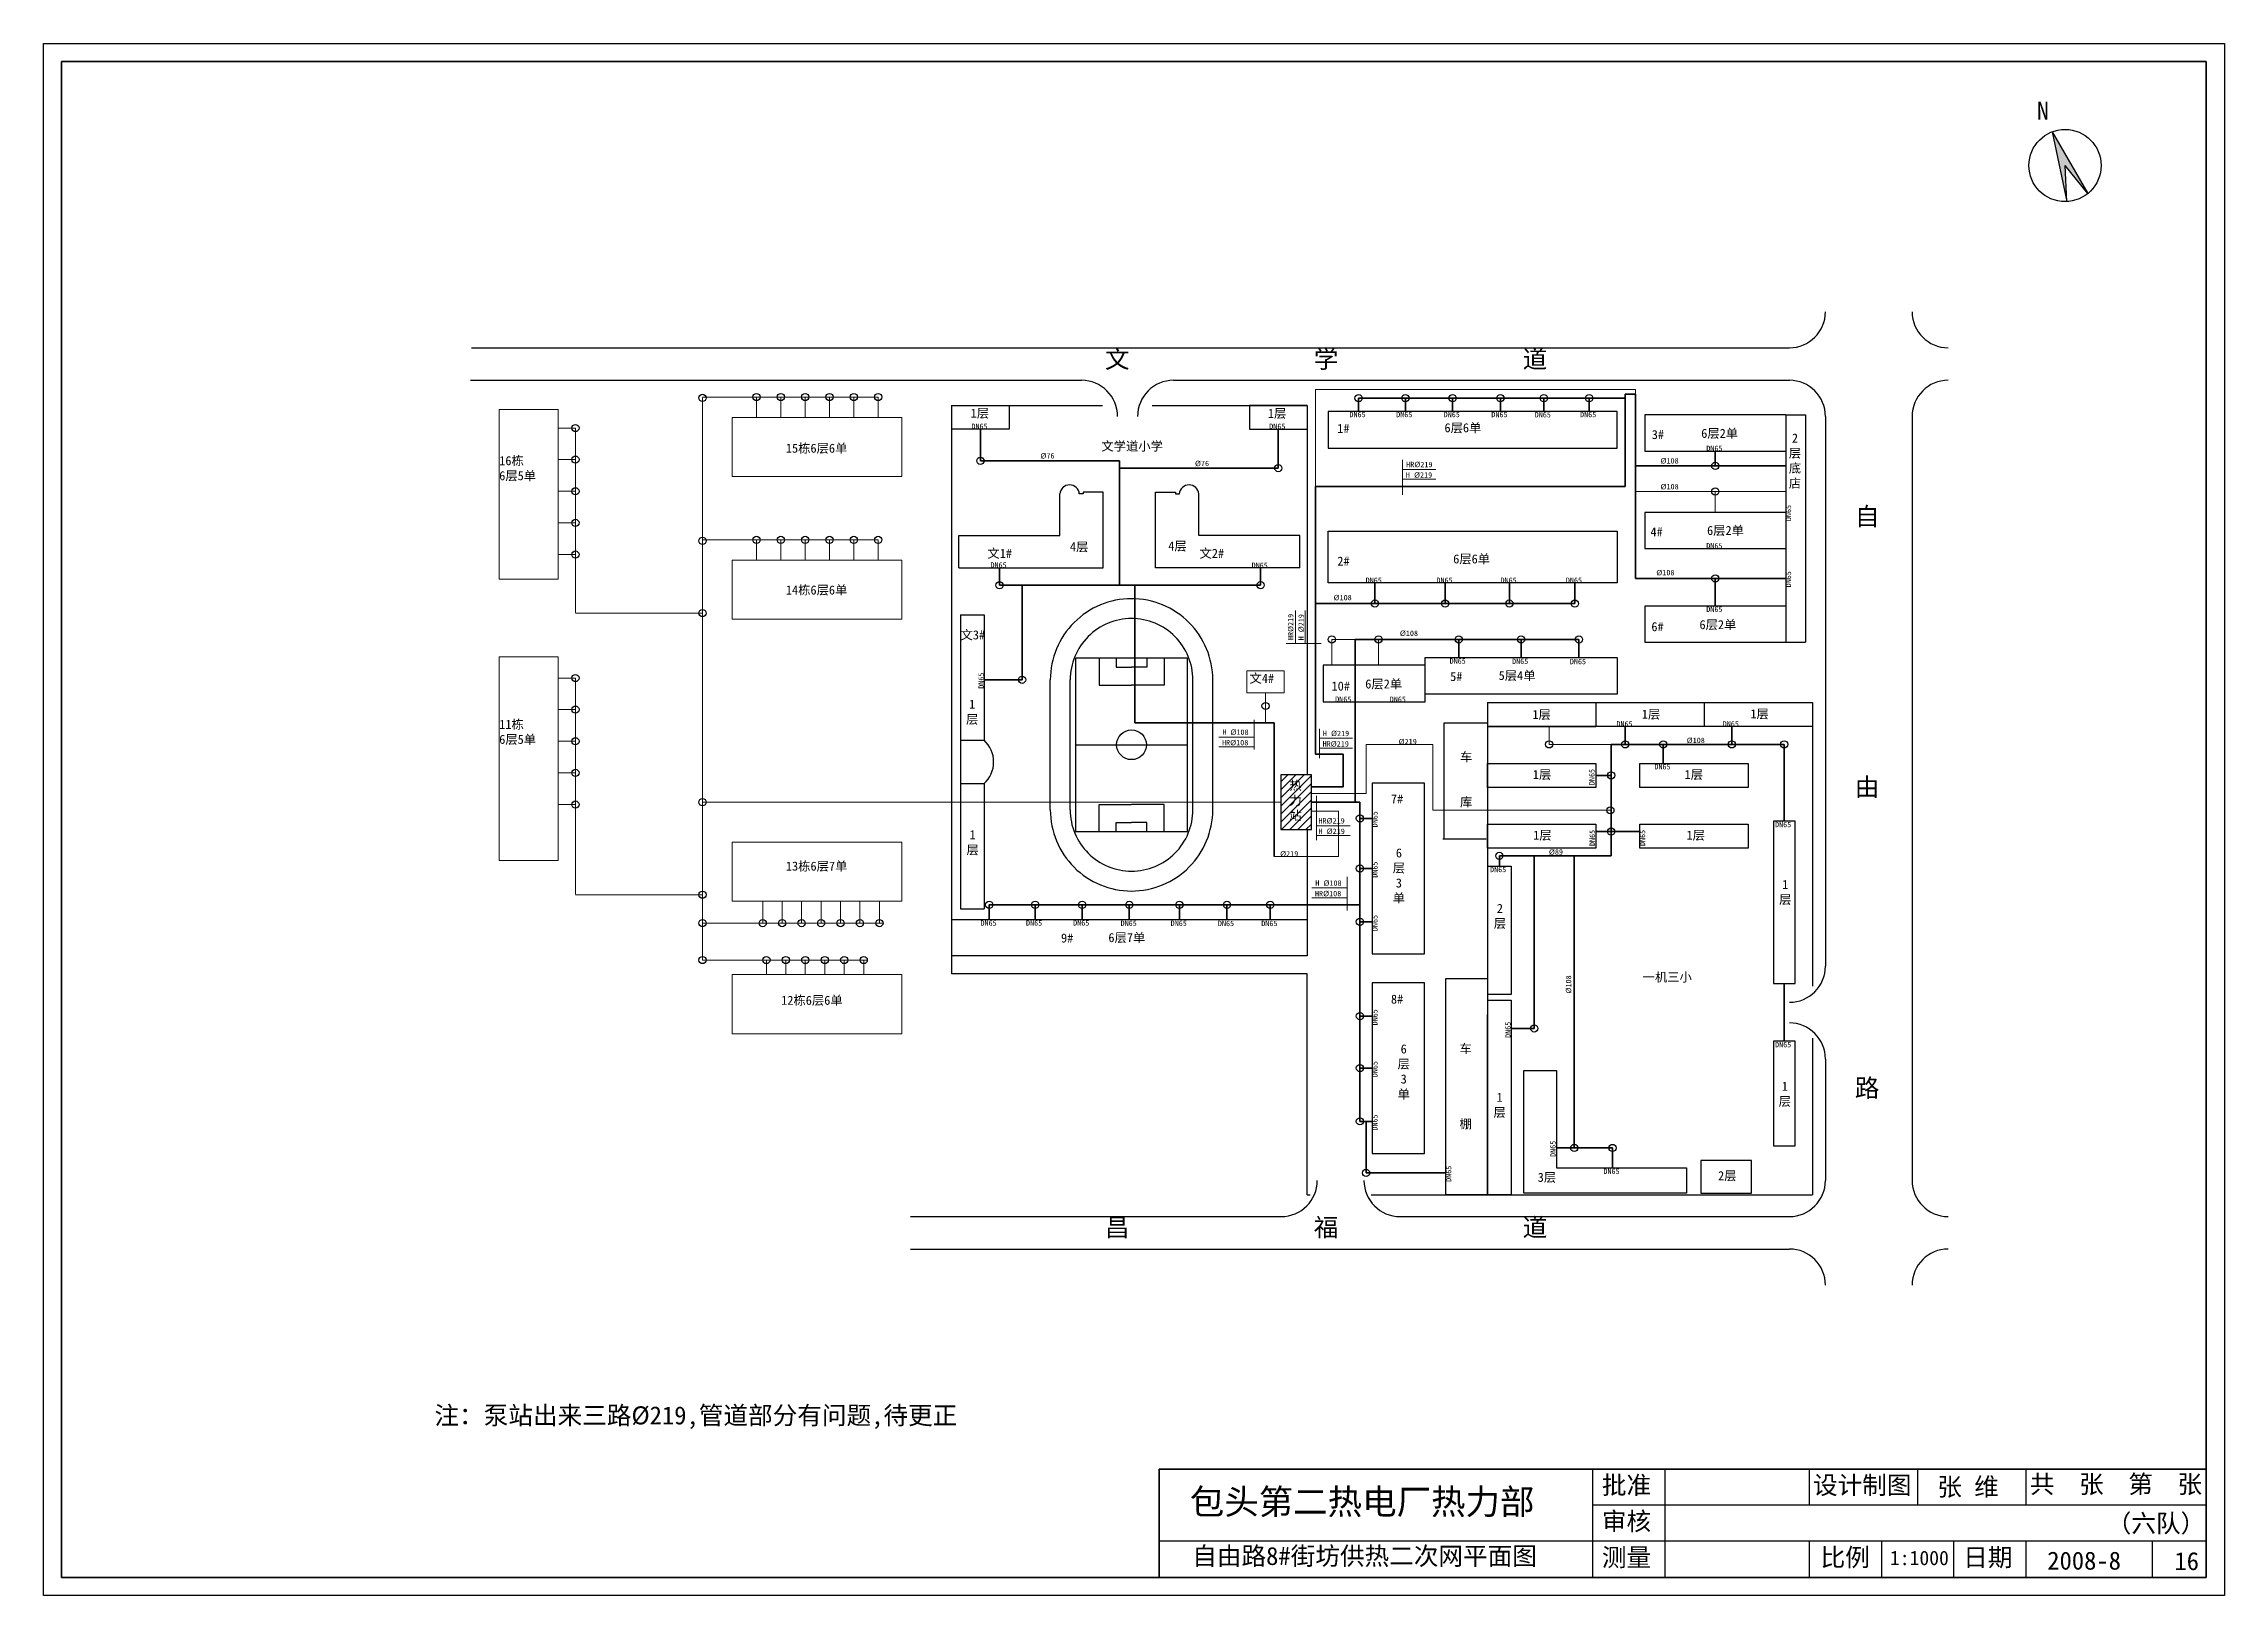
# Model space of a CAD drawing. Header units: millimetres. Extents: x 710 to 1314, y 285 to 715.
import ezdxf

# ---------------------------------------------------------------- set-up
doc = ezdxf.new("R2010")
doc.units = ezdxf.units.MM
doc.layers.add('标注', color=7, linetype='Continuous', lineweight=18)
doc.layers.add('管道', color=7, linetype='Continuous', lineweight=50)
doc.layers.add('边线', color=1, linetype='Continuous')

msp = doc.modelspace()

# ---------------------------------------------------------------- hatches: boundary and pattern name
msp.add_hatch(color=256).paths.add_polyline_path([(1266.46, 690.89), (1270.53, 671.57), (1270.05, 681.56), (1276.4, 673.83)])
at = {"layer": '标注'}
h = msp.add_hatch(dxfattribs=at)
h.set_pattern_fill('ANSI31', color=256, scale=0.5, style=0)
h.set_pattern_definition([(45, (84.0439, 0), (-1.122532, 1.122532), [])])
h.paths.add_polyline_path([(1061.34, 512.75), (1052.84, 512.75), (1052.84, 497.55), (1061.34, 497.55)])
h.paths.add_polyline_path([(1054.41, 497.97), (1059.26, 497.97), (1059.26, 511.85), (1054.41, 511.85)], flags=24)

# ---------------------------------------------------------------- linework, layer by layer
at = {"lineweight": 40}
for p, q in [((715.18, 290.35), (715.18, 710.35)), ((715.18, 710.35), (1309.18, 710.35)), ((1309.18, 710.35), (1309.18, 290.35)), ((1309.18, 320.35), (1019.18, 320.35)), ((1019.18, 320.35), (1019.18, 290.35)), ((1309.18, 290.35), (715.18, 290.35))]:
    msp.add_line(p, q, dxfattribs=at)
for p, q in [((1266.46, 690.89), (1270.53, 671.57)), ((1266.46, 690.89), (1276.4, 673.83)), ((1270.53, 671.57), (1270.05, 681.56)), ((1276.4, 673.83), (1270.05, 681.56)), ((828.69, 631.05), (1193.69, 631.05)), ((828.39, 622.05), (997.63, 622.05)), ((1023.16, 622.05), (1193.69, 622.05)), ((961.64, 615.05), (1003.43, 615.05)), ((961.64, 615.05), (977.64, 615.05)), ((961.64, 615.05), (961.64, 457.55)), ((977.64, 615.05), (977.64, 608.55)), ((1017.24, 615.05), (1060.14, 615.05)), ((1060.14, 615.05), (1044.14, 615.05)), ((1044.14, 615.05), (1044.14, 608.55)), ((1060.14, 615.05), (1060.14, 512.75)), ((1145.99, 613.4), (1065.99, 613.4)), ((1065.99, 613.4), (1065.99, 603.2)), ((1145.99, 603.2), (1145.99, 613.4)), ((1192.69, 612.45), (1153.69, 612.45)), ((1153.69, 612.45), (1153.69, 602.45)), ((1192.69, 612.45), (1192.69, 549.45)), ((1192.69, 612.45), (1198.19, 612.45)), ((1198.19, 612.45), (1198.19, 549.45)), ((1203.69, 612.05), (1203.69, 459.69)), ((1227.69, 612.05), (1227.69, 400.33)), ((977.64, 608.55), (961.64, 608.55)), ((1044.14, 608.55), (1060.14, 608.55)), ((1065.99, 603.2), (1145.99, 603.2)), ((1153.69, 602.45), (1192.69, 602.45)), ((991.64, 579.05), (991.64, 590.55)), ((998.14, 590.55), (997.04, 590.55)), ((998.14, 591.05), (998.14, 590.55)), ((1003.64, 591.05), (998.14, 591.05)), ((1003.64, 570.05), (1003.64, 591.05)), ((1018.14, 570.05), (1018.14, 591.05)), ((1018.14, 591.05), (1023.64, 591.05)), ((1023.64, 591.05), (1023.64, 590.55)), ((1023.64, 590.55), (1024.74, 590.55)), ((1030.14, 579.05), (1030.14, 590.55)), ((1065.99, 565.9), (1065.99, 580.2)), ((1065.99, 580.2), (1145.99, 580.2)), ((1145.99, 580.2), (1145.99, 565.9)), ((1153.69, 585.45), (1153.69, 575.45)), ((1192.69, 585.45), (1153.69, 585.45)), ((963.64, 579.05), (991.64, 579.05)), ((963.64, 570.05), (963.64, 579.05)), ((1058.14, 579.05), (1030.14, 579.05)), ((1058.14, 570.05), (1058.14, 579.05)), ((1153.69, 575.45), (1192.69, 575.45)), ((963.64, 570.05), (1003.64, 570.05)), ((1058.14, 570.05), (1018.14, 570.05)), ((1145.99, 565.9), (1065.99, 565.9)), ((964.14, 557.05), (970.64, 557.05)), ((964.14, 557.05), (964.14, 475.55)), ((970.64, 557.05), (970.64, 522.3)), ((1192.69, 559.45), (1153.69, 559.45)), ((1153.69, 559.45), (1153.69, 549.45)), ((1027, 545.05), (996, 545.05)), ((996, 545.05), (996, 497.05)), ((1002.5, 545.05), (1002.5, 537.55)), ((1007.25, 545.05), (1007.25, 542.55)), ((1015.75, 545.05), (1015.75, 542.55)), ((1020.5, 545.05), (1020.5, 537.55)), ((1027, 497.05), (1027, 545.05)), ((1092.79, 545.25), (1145.99, 545.25)), ((1092.79, 535.05), (1092.79, 545.25)), ((1145.99, 545.25), (1145.99, 535.05)), ((1153.69, 549.45), (1192.69, 549.45)), ((1192.69, 549.45), (1198.19, 549.45)), ((989, 503.04), (989, 539.03)), ((994.5, 503.04), (994.5, 539.03)), ((1007.25, 542.55), (1011.5, 542.55)), ((1015.75, 542.55), (1011.5, 542.55)), ((1028.5, 503.04), (1028.5, 539.03)), ((1034, 503.04), (1034, 539.03)), ((1092.79, 543.13), (1064.59, 543.13)), ((1064.59, 543.13), (1064.59, 532.93)), ((1092.79, 532.93), (1092.79, 543.13)), ((1002.5, 537.55), (1011.5, 537.55)), ((1020.5, 537.55), (1011.5, 537.55)), ((1064.59, 532.93), (1092.79, 532.93)), ((1145.99, 535.05), (1092.79, 535.05)), ((1110.07, 532.75), (1110.07, 396.33)), ((1110.07, 532.75), (1200.07, 532.75)), ((1140.07, 532.75), (1140.07, 526.1)), ((1170.07, 532.75), (1170.07, 526.1)), ((1200.07, 532.75), (1200.07, 526.1)), ((1098.07, 494.94), (1098.07, 527.18)), ((1098.07, 527.18), (1110.07, 527.18)), ((1140.07, 526.1), (1110.07, 526.1)), ((1110.07, 526.1), (1140.07, 526.1)), ((1170.07, 526.1), (1140.07, 526.1)), ((1200.07, 526.1), (1170.07, 526.1)), ((1200.07, 526.1), (1200.07, 454.13)), ((964.14, 522.3), (970.64, 522.3)), ((996, 521.05), (1027, 521.05)), ((1110.07, 509.25), (1110.07, 515.9)), ((1110.07, 515.9), (1140.07, 515.9)), ((1140.07, 515.9), (1140.07, 509.25)), ((1152.27, 515.9), (1182.27, 515.9)), ((1152.27, 509.25), (1152.27, 515.9)), ((1182.27, 515.9), (1182.27, 509.25)), ((964.14, 510.3), (970.64, 510.3)), ((970.64, 510.3), (970.64, 475.55)), ((1052.84, 512.75), (1052.84, 497.55)), ((1061.34, 512.75), (1052.84, 512.75)), ((1061.34, 497.55), (1061.34, 512.75)), ((1078.14, 510.43), (1078.14, 463.13)), ((1092.64, 510.43), (1078.14, 510.43)), ((1092.64, 463.13), (1092.64, 510.43)), ((1140.07, 509.25), (1110.07, 509.25)), ((1182.27, 509.25), (1152.27, 509.25)), ((1002.5, 504.55), (1011.5, 504.55)), ((1002.5, 497.05), (1002.5, 504.55)), ((1020.5, 504.55), (1011.5, 504.55)), ((1020.5, 497.05), (1020.5, 504.55)), ((996, 497.05), (1027, 497.05)), ((1007.25, 499.55), (1011.5, 499.55)), ((1007.25, 497.05), (1007.25, 499.55)), ((1015.75, 499.55), (1011.5, 499.55)), ((1015.75, 497.05), (1015.75, 499.55)), ((1052.84, 497.55), (1061.34, 497.55)), ((1060.14, 497.55), (1060.14, 462.55)), ((1110.07, 499.05), (1140.07, 499.05)), ((1110.07, 492.4), (1110.07, 499.05)), ((1140.07, 499.05), (1140.07, 492.4)), ((1152.27, 492.4), (1152.27, 499.05)), ((1152.27, 499.05), (1182.27, 499.05)), ((1182.27, 499.05), (1182.27, 492.4)), ((1189.27, 499.9), (1189.27, 454.9)), ((1195.27, 499.9), (1189.27, 499.9)), ((1195.27, 454.9), (1195.27, 499.9)), ((1109.74, 494.94), (1097.74, 494.94)), ((1140.07, 492.4), (1110.07, 492.4)), ((1182.27, 492.4), (1152.27, 492.4)), ((1110.07, 487.4), (1116.67, 487.4)), ((1116.67, 487.4), (1116.67, 451.83)), ((1060.14, 472.55), (961.64, 472.55)), ((964.14, 475.55), (970.64, 475.55)), ((1060.14, 462.55), (961.64, 462.55)), ((1078.14, 463.13), (1092.64, 463.13)), ((1060.14, 457.55), (961.64, 457.55)), ((1060.14, 396.33), (1060.14, 457.55)), ((1092.64, 455.13), (1078.14, 455.13)), ((1078.14, 455.13), (1078.14, 407.83)), ((1092.64, 407.83), (1092.64, 455.13)), ((1098.57, 396.33), (1098.57, 456.33)), ((1098.57, 456.33), (1110.07, 456.33)), ((1189.27, 454.9), (1195.27, 454.9)), ((1116.67, 451.83), (1110.07, 451.83)), ((1110.07, 450.33), (1116.67, 450.33)), ((1116.67, 450.33), (1116.67, 396.33)), ((1110.07, 396.33), (1110.07, 446.33)), ((1189.27, 438.9), (1189.27, 409.9)), ((1195.27, 438.9), (1189.27, 438.9)), ((1195.27, 409.9), (1195.27, 438.9)), ((1200.07, 439.73), (1200.07, 396.33)), ((1120.17, 396.83), (1120.17, 430.83)), ((1120.17, 430.83), (1129.17, 430.83)), ((1129.17, 430.83), (1129.17, 403.83)), ((1203.69, 433.98), (1203.69, 400.33)), ((1078.14, 407.83), (1092.64, 407.83)), ((1183.17, 405.83), (1169.17, 405.83)), ((1169.17, 405.83), (1169.17, 396.83)), ((1183.17, 396.83), (1183.17, 405.83)), ((1189.27, 409.9), (1195.27, 409.9)), ((1129.17, 403.83), (1165.17, 403.83)), ((1165.17, 403.83), (1165.17, 396.83)), ((1060.14, 396.33), (1060.96, 396.33)), ((1077.87, 396.33), (1200.07, 396.33)), ((1110.07, 396.33), (1098.57, 396.33)), ((1116.67, 396.33), (1110.07, 396.33)), ((1165.17, 396.83), (1120.17, 396.83)), ((1169.17, 396.83), (1183.17, 396.83)), ((950.24, 390.33), (1052.96, 390.33)), ((1085.87, 390.33), (1193.69, 390.33)), ((950.24, 381.33), (1193.69, 381.33)), ((1139.18, 320.35), (1139.18, 290.35)), ((1159.18, 320.35), (1159.18, 290.35)), ((1199.18, 320.35), (1199.18, 310.35)), ((1229.22, 320.35), (1229.22, 310.35)), ((1259.18, 320.35), (1259.18, 310.35)), ((1309.18, 310.35), (1139.18, 310.35)), ((1309.18, 300.35), (1019.18, 300.35)), ((1199.18, 300.35), (1199.18, 290.35)), ((1219.18, 300.35), (1219.18, 290.35)), ((1239.18, 300.35), (1239.18, 290.35)), ((1259.18, 300.35), (1259.18, 290.35)), ((1294.18, 300.35), (1294.18, 290.35))]:
    msp.add_line(p, q)
for centre, radius in [((1270.05, 681.56), 10), ((892.67, 617.17), 1), ((907.63, 617.41), 1), ((914.37, 617.41), 1), ((921.11, 617.41), 1), ((927.84, 617.41), 1), ((934.58, 617.41), 1), ((941.32, 617.41), 1), ((1074.39, 617.11), 1), ((1087.35, 617.11), 1), ((1100.42, 617.11), 1), ((1113.67, 617.11), 1), ((1125.69, 617.11), 1), ((1138.24, 617.11), 1), ((857.48, 608.82), 1), ((857.48, 600.06), 1), ((969.64, 599.74), 1), ((1052.14, 597.72), 1), ((1173.19, 598.32), 1), ((857.48, 591.29), 1), ((1173.19, 591.23), 1), ((857.48, 582.53), 1), ((857.48, 573.76), 1), ((892.67, 577.57), 1), ((907.63, 577.82), 1), ((914.37, 577.82), 1), ((921.11, 577.82), 1), ((927.84, 577.82), 1), ((934.58, 577.82), 1), ((941.32, 577.82), 1), ((1173.19, 567.16), 1), ((974.94, 565.26), 1), ((1047.26, 565.26), 1), ((892.67, 557.54), 1), ((1078.93, 560.18), 1), ((1098.36, 560.18), 1), ((1116.15, 560.18), 1), ((1134.29, 560.18), 1), ((1066.98, 550.25), 1), ((1079.89, 550.25), 1), ((1102.13, 550.25), 1), ((1119.39, 550.25), 1), ((1135.43, 550.25), 1), ((857.48, 539.55), 1), ((981.19, 539.07), 1), ((857.48, 530.79), 1), ((1048.62, 531.8), 1), ((857.48, 522.02), 1), ((1011.5, 521.05), 4.12), ((1127.17, 521.17), 1), ((1148.24, 521.17), 1), ((1158.77, 521.17), 1), ((1177.75, 521.17), 1), ((1192.27, 521.17), 1), ((857.48, 513.26), 1), ((1144.34, 512.57), 1), ((857.48, 504.49), 1), ((892.67, 505.15), 1), ((1074.76, 500.66), 1), ((1144.12, 502.89), 1), ((1144.34, 497), 1), ((1113.37, 490.26), 1), ((1074.76, 486.78), 1), ((892.67, 479.51), 1), ((972.09, 476.71), 1), ((984.82, 476.71), 1), ((997.83, 476.71), 1), ((1010.89, 476.71), 1), ((1024.76, 476.71), 1), ((1037.94, 476.71), 1), ((1049.93, 476.71), 1), ((892.67, 471.64), 1), ((909.35, 471.64), 1), ((914.73, 471.64), 1), ((920.12, 471.64), 1), ((925.51, 471.64), 1), ((930.9, 471.64), 1), ((936.29, 471.64), 1), ((941.68, 471.64), 1), ((1074.76, 471.99), 1), ((892.67, 461.41), 1), ((910.37, 461.41), 1), ((915.76, 461.41), 1), ((921.15, 461.41), 1), ((926.54, 461.41), 1), ((931.93, 461.41), 1), ((937.32, 461.41), 1), ((1074.76, 445.87), 1), ((1123.04, 442.45), 1), ((1074.76, 431.48), 1), ((1074.76, 416.71), 1), ((1134.13, 409.33), 1), ((1144.7, 409.33), 1), ((1076.45, 402.4), 1)]:
    msp.add_circle(centre, radius)
for centre, radius, start, end in [((1193.69, 641.05), 10, 270, 0), ((1237.69, 641.05), 10, 180, 270), ((997.63, 612.05), 10, 0, 90), ((1023.16, 612.05), 10, 90, 180), ((1193.69, 612.05), 10, 0, 90), ((1237.69, 612.05), 10, 90, 180), ((994.34, 590.34), 2.71, 4.38421, 175.61579), ((1027.44, 590.34), 2.71, 4.38421, 175.61579), ((1011.5, 539.03), 22.5, 89.99991, 180), ((1011.5, 539.03), 17, 89.99989, 180), ((1011.5, 539.03), 22.5, 360, 90.00009), ((1011.5, 539.03), 17, 360, 90.00011), ((965.22, 516.3), 8.09, 312.09275, 47.90725), ((1011.5, 503.03), 22.5, 179.97157, 270.00009), ((1011.5, 503.03), 17, 179.97157, 270.00011), ((1011.5, 503.03), 22.5, 269.99991, 0.02843), ((1011.5, 503.03), 17, 269.99989, 0.02843), ((1193.69, 459.69), 10, 270, 360), ((1193.69, 433.98), 10, 0, 90), ((1052.96, 400.33), 10, 270, 0), ((1085.87, 400.33), 10, 180, 270), ((1193.69, 400.33), 10, 270, 360), ((1237.69, 400.33), 10, 180, 270), ((1193.69, 371.33), 10, 0, 90), ((1237.69, 371.33), 10, 90, 180)]:
    msp.add_arc(centre, radius, start, end)
at = {"layer": '标注'}
for p, q in [((941.32, 617.41), (892.67, 617.41)), ((892.67, 505.15), (892.67, 617.29)), ((907.63, 617.41), (907.63, 611.84)), ((914.37, 617.41), (914.37, 611.84)), ((921.11, 617.41), (921.11, 611.84)), ((927.84, 617.41), (927.84, 611.84)), ((934.58, 617.41), (934.58, 611.84)), ((941.32, 617.41), (941.32, 611.84)), ((1062.42, 592.58), (1062.42, 619.49)), ((1062.42, 619.49), (1151.06, 619.49)), ((1151.06, 619.49), (1151.06, 618.19)), ((857.48, 608.82), (852.74, 608.82)), ((857.48, 557.7), (857.48, 608.82)), ((857.48, 600.06), (852.74, 600.06)), ((1086.59, 590.28), (1086.59, 599.99)), ((1086.59, 597.35), (1095.77, 597.35)), ((1086.59, 594.65), (1095.74, 594.65)), ((857.48, 591.29), (852.74, 591.29)), ((1151.06, 591.23), (1192.69, 591.23)), ((1173.19, 591.23), (1173.19, 585.45)), ((857.48, 582.53), (852.74, 582.53)), ((941.32, 577.82), (892.67, 577.82)), ((907.63, 577.82), (907.63, 572.24)), ((914.37, 577.82), (914.37, 572.24)), ((921.11, 577.82), (921.11, 572.24)), ((927.84, 577.82), (927.84, 572.24)), ((934.58, 577.82), (934.58, 572.24)), ((941.32, 577.82), (941.32, 572.24)), ((857.48, 573.76), (852.74, 573.76)), ((892.67, 557.54), (857.48, 557.54)), ((1056.93, 549.1), (1056.93, 558.27)), ((1059.63, 549.1), (1059.63, 558.24)), ((1073.44, 550.25), (1066.98, 550.25)), ((1066.98, 550.25), (1066.98, 543.13)), ((1079.89, 550.25), (1079.89, 543.13)), ((1064, 549.1), (1054.29, 549.1)), ((857.48, 539.55), (852.74, 539.55)), ((857.48, 539.55), (857.48, 530.79)), ((1048.62, 531.8), (1048.62, 535.46)), ((1048.62, 535.46), (1048.62, 527.13)), ((857.48, 530.79), (852.74, 530.79)), ((857.48, 479.67), (857.48, 530.79)), ((1045.5, 519.79), (1045.5, 527.97)), ((1063.52, 517.35), (1063.52, 525.48)), ((1127.17, 521.17), (1127.17, 526.1)), ((857.48, 522.02), (852.74, 522.02)), ((1035.68, 523.19), (1045.5, 523.19)), ((1035.68, 520.49), (1045.5, 520.49)), ((1063.52, 522.85), (1072.7, 522.85)), ((1063.52, 520.14), (1072.67, 520.14)), ((1076.52, 521.17), (1076.52, 507.57)), ((1076.52, 521.17), (1094.99, 521.17)), ((1094.99, 521.17), (1094.99, 502.89)), ((1144.34, 521.17), (1127.2, 521.17)), ((857.48, 513.26), (852.74, 513.26)), ((1076.52, 507.57), (1061.34, 507.57)), ((857.48, 504.49), (852.74, 504.49)), ((1052.84, 505.15), (892.67, 505.15)), ((892.67, 505.15), (892.67, 461.41)), ((1061.34, 502.67), (1061.34, 502.67)), ((1061.34, 502.67), (1068.85, 502.67)), ((1062.69, 494.66), (1062.69, 506.89)), ((1068.85, 502.67), (1068.85, 490.1)), ((1094.99, 502.89), (1144.34, 502.89)), ((1062.69, 498.63), (1072.1, 498.63)), ((1062.69, 495.92), (1072.1, 495.92)), ((1068.85, 490.1), (1051.03, 490.1)), ((1071.24, 475.16), (1071.24, 484.43)), ((892.67, 479.51), (857.48, 479.51)), ((909.35, 471.64), (909.35, 477.72)), ((914.73, 471.64), (914.73, 477.72)), ((920.12, 471.64), (920.12, 477.72)), ((925.51, 471.64), (925.51, 477.72)), ((930.9, 471.64), (930.9, 477.72)), ((936.29, 471.64), (936.29, 477.72)), ((941.68, 471.64), (941.68, 477.72)), ((1061.42, 481.37), (1071.24, 481.37)), ((1061.42, 478.66), (1071.24, 478.66)), ((892.67, 471.64), (942.68, 471.64)), ((892.67, 461.41), (938.32, 461.41)), ((910.37, 461.41), (910.37, 457.38)), ((915.76, 461.41), (915.76, 457.38)), ((921.15, 461.41), (921.15, 457.38)), ((926.54, 461.41), (926.54, 457.38)), ((931.93, 461.41), (931.93, 457.38)), ((937.32, 461.41), (937.32, 457.38))]:
    msp.add_line(p, q, dxfattribs=at)
for points in [[(852.74, 614), (852.74, 566.98), (836.37, 566.98), (836.37, 614)], [(900.85, 611.72), (947.87, 611.72), (947.87, 595.35), (900.85, 595.35)], [(900.85, 572.24), (947.87, 572.24), (947.87, 555.87), (900.85, 555.87)], [(852.74, 545.39), (852.74, 488.95), (836.37, 488.95), (836.37, 545.39)], [(1043.39, 541.54), (1053.76, 541.54), (1053.76, 535.46), (1043.39, 535.46)], [(900.85, 494.09), (947.87, 494.09), (947.87, 477.72), (900.85, 477.72)], [(900.85, 457.38), (947.87, 457.38), (947.87, 441), (900.85, 441)]]:
    msp.add_lwpolyline(points, close=True, dxfattribs=at)
at = {"layer": '管道'}
for p, q in [((1148.21, 617.11), (1074.39, 617.11)), ((1074.39, 617.11), (1074.39, 613.4)), ((1087.35, 613.4), (1087.35, 617.11)), ((1100.42, 613.52), (1100.42, 617.11)), ((1113.67, 613.4), (1113.67, 617.11)), ((1125.69, 613.4), (1125.69, 617.11)), ((1138.24, 617.11), (1138.24, 613.4)), ((1148.21, 617.11), (1148.21, 618.19)), ((1148.21, 618.19), (1151.06, 618.19)), ((1148.21, 592.58), (1148.21, 617.11)), ((1151.06, 618.19), (1151.06, 598.32)), ((969.64, 599.74), (969.64, 608.55)), ((1052.14, 597.72), (1052.14, 608.55)), ((1008.17, 599.74), (969.64, 599.74)), ((1008.17, 565.26), (1008.17, 599.74)), ((1151.06, 598.32), (1192.69, 598.32)), ((1151.06, 598.32), (1151.06, 567.16)), ((1173.19, 602.45), (1173.19, 598.32)), ((1008.17, 597.72), (1052.14, 597.72)), ((1062.42, 518.45), (1062.42, 592.58)), ((1062.42, 592.58), (1148.21, 592.58)), ((974.94, 565.26), (974.94, 570.05)), ((1047.26, 565.26), (1047.26, 570.05)), ((1012.38, 565.26), (974.94, 565.26)), ((981.19, 565.26), (981.19, 539.07)), ((1012.38, 527.13), (1012.38, 565.26)), ((1012.38, 565.26), (1047.26, 565.26)), ((1078.93, 560.18), (1078.93, 565.9)), ((1098.36, 560.18), (1098.36, 565.9)), ((1116.15, 560.18), (1116.15, 565.9)), ((1134.29, 560.18), (1134.29, 565.9)), ((1151.06, 567.16), (1192.69, 567.16)), ((1173.19, 567.16), (1173.19, 559.45)), ((1062.42, 560.18), (1134.29, 560.18)), ((1073.44, 505.15), (1073.44, 550.25)), ((1073.44, 550.25), (1119.39, 550.25)), ((1102.13, 550.25), (1102.13, 545.25)), ((1119.39, 550.25), (1119.39, 545.25)), ((1119.39, 550.25), (1135.43, 550.25)), ((1135.43, 550.25), (1135.43, 545.25)), ((981.19, 539.07), (970.64, 539.07)), ((1051.03, 527.13), (1012.38, 527.13)), ((1051.03, 490.1), (1051.03, 527.13)), ((1148.24, 521.17), (1148.24, 526.1)), ((1177.75, 521.17), (1177.75, 526.1)), ((1192.27, 521.17), (1144.34, 521.17)), ((1144.34, 521.17), (1144.34, 490.26)), ((1158.77, 521.17), (1158.77, 515.9)), ((1192.27, 499.9), (1192.27, 521.17)), ((1070.16, 518.45), (1062.42, 518.45)), ((1070.16, 509.43), (1070.16, 518.45)), ((1061.34, 509.43), (1070.16, 509.43)), ((1140.07, 512.57), (1144.34, 512.57)), ((1061.34, 505.15), (1074.76, 505.15)), ((1074.76, 505.15), (1074.76, 431.48)), ((1078.14, 500.66), (1074.76, 500.66)), ((1140.07, 497), (1144.34, 497)), ((1144.34, 497), (1152.27, 497)), ((1144.34, 490.26), (1113.37, 490.26)), ((1113.37, 490.26), (1113.37, 487.4)), ((1123.04, 490.26), (1123.04, 442.45)), ((1134.13, 490.26), (1134.13, 409.33)), ((1078.14, 486.78), (1074.76, 486.78)), ((1074.76, 476.71), (972.09, 476.71)), ((972.09, 476.71), (972.09, 472.55)), ((984.82, 472.55), (984.82, 476.71)), ((997.83, 472.55), (997.83, 476.71)), ((1010.89, 472.55), (1010.89, 476.71)), ((1024.76, 472.55), (1024.76, 476.71)), ((1037.94, 472.55), (1037.94, 476.71)), ((1049.93, 476.71), (1049.93, 472.55)), ((1078.14, 471.99), (1074.76, 471.99)), ((1192.27, 438.9), (1192.27, 454.9)), ((1074.76, 445.87), (1078.14, 445.87)), ((1123.04, 442.45), (1116.67, 442.45)), ((1074.76, 431.48), (1078.14, 431.48)), ((1074.76, 431.48), (1074.76, 416.71)), ((1074.76, 416.71), (1078.14, 416.71)), ((1076.45, 416.71), (1076.45, 402.4)), ((1134.13, 409.33), (1129.17, 409.33)), ((1134.13, 409.33), (1144.7, 409.33)), ((1144.7, 409.33), (1144.7, 403.83)), ((1076.45, 402.4), (1098.57, 402.4))]:
    msp.add_line(p, q, dxfattribs=at)
at = {"layer": '边线'}
for p, q in [((710.18, 715.35), (1314.18, 715.35)), ((710.18, 285.35), (710.18, 715.35)), ((1314.18, 715.35), (1314.18, 285.35)), ((1314.18, 285.35), (710.18, 285.35))]:
    msp.add_line(p, q, dxfattribs=at)

# ---------------------------------------------------------------- texts
at = {"attachment_point": 1}
for s, insert, char_height, width in [('N', (1262.21, 699.3), 5, 13.437), ('{\\fSimHei|b0|i0|c134|p2;包头第二热电厂热力部}', (1027.63, 314.81), 7, 133.3392), ('{\\fFangSong_GB2312|b0|i0|c134|p49;批准}', (1141.77, 318.41), 5, 88.5221), ('{\\fFangSong_GB2312|b0|i0|c134|p49;设计制图}', (1200.24, 318.41), 5, 88.5221), ('{\\fFangSong_GB2312|b0|i0|c134|p49;共  张  第  张}', (1260.32, 318.68), 5, 88.5221), ('{\\fFangSong_GB2312|b0|i0|c134|p49;审核}', (1141.77, 308.41), 5, 88.5221), ('{\\fSimSun|b0|i0|c134|p54;自由路}8#{\\fSimSun|b0|i0|c134|p54;街坊供热二次网平面图}', (1028.32, 298.78), 5, 118.3628), ('{\\fFangSong_GB2312|b0|i0|c134|p49;测量}', (1141.77, 298.41), 5, 88.5221), ('{\\fFangSong_GB2312|b0|i0|c134|p49;比例}', (1202.36, 298.41), 5, 88.5221), ('{\\fFangSong_GB2312|b0|i0|c134|p49;日期}', (1241.85, 298.41), 5, 88.5221)]:
    msp.add_mtext(s, dxfattribs=dict(at, insert=insert, char_height=char_height, width=width))
at = {"layer": '标注'}
for s, insert, char_height, width, attachment_point in [('{\\fSimSun|b0|i0|c134|p54;文               学               道}', (1004.14, 630.46), 5, 142.7795, 1), ('1{\\fSimSun|b0|i0|c134|p54;层}', (966.94, 614.18), 2.5, 8.9954, 1), ('DN65', (967.15, 610.05), 1.5, 7.3995, 1), ('1{\\fSimSun|b0|i0|c134|p54;层}', (1049.25, 614.14), 2.5, 9.1572, 1), ('DN65', (1049.64, 610.05), 1.5, 7.3995, 1), ('DN65', (1071.86, 613.32), 1.5, 7.3995, 1), ('DN65', (1084.8, 613.32), 1.5, 7.3995, 1), ('DN65', (1097.95, 613.32), 1.5, 7.3995, 1), ('6{\\fSimSun|b0|i0|c134|p54;层}6{\\fSimSun|b0|i0|c134|p54;单}', (1098.17, 610.15), 2.5, 21.4463, 1), ('DN65', (1111.15, 613.32), 1.5, 7.3995, 1), ('DN65', (1123.16, 613.26), 1.5, 7.3995, 1), ('DN65', (1135.73, 613.32), 1.5, 7.3995, 1), ('15{\\fSimSun|b0|i0|c134|p54;栋}6{\\fSimSun|b0|i0|c134|p54;层}6{\\fSimSun|b0|i0|c134|p54;单}', (915.76, 604.48), 2.5, 21.4463, 1), ('{\\fSimSun|b0|i0|c134|p54;文学道小学}', (1003.15, 605.05), 2.5, 29.0011, 1), ('1#', (1068.48, 609.97), 2.5, 4.95, 1), ('3#', (1155.58, 608.27), 2.5, 4.95, 1), ('6{\\fSimSun|b0|i0|c134|p54;层}2{\\fSimSun|b0|i0|c134|p54;单}', (1169.28, 608.6), 2.5, 21.4463, 1), ('2{\\fSimSun|b0|i0|c134|p54;层底店}', (1195.25, 599.65), 2.5, 2.4084, 5), ('16{\\fSimSun|b0|i0|c134|p54;栋}\\P6{\\fSimSun|b0|i0|c134|p54;层}5{\\fSimSun|b0|i0|c134|p54;单}', (836.37, 601.03), 2.5, 21.4463, 1), ('%%C76', (986.26, 601.88), 1.5, 9.9494, 1), ('%%C76', (1029.06, 599.76), 1.5, 9.9494, 1), ('HR%%C219', (1087.57, 599.47), 1.5, 11.8997, 1), ('%%C108', (1158.01, 600.49), 1.5, 9.9494, 1), ('DN65', (1170.68, 603.95), 1.5, 7.3995, 1), ('H %%C219', (1087.49, 596.56), 1.5, 11.9811, 1), ('%%C108', (1158.01, 593.33), 1.5, 9.9494, 1), ('{\\fSimSun|b0|i0|c134|p54;自\\P\\P\\P\\P\\P\\P\\P\\P\\P由\\P\\P\\P\\P\\P\\P\\P\\P\\P\\P路}', (1211.83, 586.83), 5, 8.7379, 1), ('4#', (1155.23, 581.33), 2.5, 4.95, 1), ('6{\\fSimSun|b0|i0|c134|p54;层}2{\\fSimSun|b0|i0|c134|p54;单}', (1170.9, 581.7), 2.5, 21.4463, 1), ('{\\fSimSun|b0|i0|c134|p54;文1#}', (971.58, 575.35), 2.5, 29.0011, 1), ('4{\\fSimSun|b0|i0|c134|p54;层}', (994.44, 577.18), 2.5, 8.9051, 1), ('4{\\fSimSun|b0|i0|c134|p54;层}', (1021.66, 577.37), 2.5, 8.9051, 1), ('{\\fSimSun|b0|i0|c134|p54;文2#}', (1030.33, 575.35), 2.5, 29.0011, 1), ('6{\\fSimSun|b0|i0|c134|p54;层}6{\\fSimSun|b0|i0|c134|p54;单}', (1100.59, 573.81), 2.5, 21.4463, 1), ('DN65', (1170.68, 576.95), 1.5, 7.3995, 1), ('DN65', (972.44, 571.61), 1.5, 7.3995, 1), ('DN65', (1044.75, 571.55), 1.5, 7.3995, 1), ('2#', (1068.5, 573.19), 2.5, 4.95, 1), ('%%C108', (1156.84, 569.51), 1.5, 9.9494, 1), ('14{\\fSimSun|b0|i0|c134|p54;栋}6{\\fSimSun|b0|i0|c134|p54;层}6{\\fSimSun|b0|i0|c134|p54;单}', (915.76, 565.19), 2.5, 21.4463, 1), ('%%C108', (1067.46, 562.6), 1.5, 9.9494, 1), ('DN65', (1076.33, 567.4), 1.5, 7.3995, 1), ('DN65', (1095.94, 567.4), 1.5, 7.3995, 1), ('DN65', (1113.7, 567.4), 1.5, 7.3995, 1), ('DN65', (1131.79, 567.4), 1.5, 7.3995, 1), ('6{\\fSimSun|b0|i0|c134|p54;层}2{\\fSimSun|b0|i0|c134|p54;单}', (1168.8, 555.6), 2.5, 21.4463, 1), ('DN65', (1170.68, 559.37), 1.5, 7.3995, 1), ('{\\fSimSun|b0|i0|c134|p54;文3#}', (964.14, 552.76), 2.5, 29.5087, 1), ('%%C108', (1085.82, 552.71), 1.5, 9.9494, 1), ('6#', (1155.48, 555.04), 2.5, 4.95, 1), ('DN65', (1099.59, 545.02), 1.5, 7.3995, 1), ('DN65', (1116.9, 544.94), 1.5, 7.3995, 1), ('DN65', (1132.9, 544.86), 1.5, 7.3995, 1), ('{\\fSimSun|b0|i0|c134|p54;文4#}', (1044.18, 540.71), 2.5, 29.5087, 1), ('10#', (1066.9, 538.57), 2.5, 4.95, 1), ('6{\\fSimSun|b0|i0|c134|p54;层}2{\\fSimSun|b0|i0|c134|p54;单}', (1076.23, 539.16), 2.5, 21.4463, 1), ('5#', (1099.75, 541.22), 2.5, 4.95, 1), ('5{\\fSimSun|b0|i0|c134|p54;层}4{\\fSimSun|b0|i0|c134|p54;单}', (1113.18, 541.51), 2.5, 21.4463, 1), ('1{\\fSimSun|b0|i0|c134|p54;层}', (967.37, 530.05), 2.5, 2.7541, 5), ('DN65', (1067.91, 534.43), 1.5, 7.3995, 1), ('DN65', (1083, 534.43), 1.5, 7.3995, 1), ('11{\\fSimSun|b0|i0|c134|p54;栋}\\P6{\\fSimSun|b0|i0|c134|p54;层}5{\\fSimSun|b0|i0|c134|p54;单}', (836.37, 527.97), 2.5, 21.4463, 1), ('1{\\fSimSun|b0|i0|c134|p54;层}', (1122.52, 530.7), 2.5, 8.9051, 1), ('DN65', (1145.79, 527.6), 1.5, 7.3995, 1), ('1{\\fSimSun|b0|i0|c134|p54;层}', (1152.82, 530.79), 2.5, 8.9051, 1), ('DN65', (1175.23, 527.6), 1.5, 7.3995, 1), ('1{\\fSimSun|b0|i0|c134|p54;层}', (1182.9, 530.89), 2.5, 8.9051, 1), ('HR%%C108', (1036.57, 522.4), 1.5, 11.9811, 1), ('H %%C108', (1036.66, 525.31), 1.5, 11.8997, 1), ('HR%%C219', (1064.42, 522.06), 1.5, 11.9811, 1), ('H %%C219', (1064.5, 524.96), 1.5, 11.8997, 1), ('%%C219', (1085.47, 522.67), 1.5, 11.8997, 1), ('%%C108', (1165.25, 523.03), 1.5, 9.9494, 1), ('{\\fSimSun|b0|i0|c134|p54;车\\P\\P\\P库}', (1102.47, 518.95), 2.5, 4.3806, 1), ('1{\\fSimSun|b0|i0|c134|p54;层}', (1122.63, 514.08), 2.5, 8.9051, 1), ('DN65', (1156.32, 515.73), 1.5, 7.3995, 1), ('1{\\fSimSun|b0|i0|c134|p54;层}', (1164.66, 514.08), 2.5, 8.9051, 1), ('{\\fSimSun|b0|i0|c134|p54;热力站}', (1055.23, 511.04), 2.5, 3.4219, 1), ('7#', (1083.34, 507.29), 2.5, 4.95, 1), ('1{\\fSimSun|b0|i0|c134|p54;层}', (967.49, 493.9), 2.5, 2.7541, 5), ('HR%%C219', (1063.27, 500.74), 1.5, 13.5629, 1), ('H %%C219', (1063.3, 497.84), 1.5, 13.5393, 1), ('1{\\fSimSun|b0|i0|c134|p54;层}', (1122.74, 497.26), 2.5, 8.9051, 1), ('1{\\fSimSun|b0|i0|c134|p54;层}', (1165.2, 497.26), 2.5, 8.9051, 1), ('DN65', (1189.73, 499.71), 1.5, 7.3995, 1), ('%%C219', (1052.65, 491.6), 1.5, 11.8997, 1), ('6\\P{\\fSimSun|b0|i0|c134|p54;层}\\P3\\P{\\fSimSun|b0|i0|c134|p54;单}', (1085.55, 484.71), 2.5, 4.9783, 5), ('%%C89', (1127.09, 492.1), 1.5, 9.9494, 1), ('13{\\fSimSun|b0|i0|c134|p54;栋}6{\\fSimSun|b0|i0|c134|p54;层}7{\\fSimSun|b0|i0|c134|p54;单}', (915.76, 488.68), 2.5, 21.4463, 1), ('H %%C108', (1062.39, 483.48), 1.5, 11.8997, 1), ('DN65', (1110.8, 487.25), 1.5, 7.3995, 1), ('1{\\fSimSun|b0|i0|c134|p54;层}', (1192.58, 480.13), 2.5, 2.7541, 5), ('HR%%C108', (1062.31, 480.58), 1.5, 11.9811, 1), ('DN65', (969.67, 472.4), 1.5, 7.3995, 1), ('DN65', (982.27, 472.44), 1.5, 7.3995, 1), ('DN65', (995.33, 472.45), 1.5, 7.3995, 1), ('DN65', (1008.47, 472.36), 1.5, 7.3995, 1), ('DN65', (1022.33, 472.36), 1.5, 7.3995, 1), ('DN65', (1035.42, 472.31), 1.5, 7.3995, 1), ('DN65', (1047.43, 472.31), 1.5, 7.3995, 1), ('2{\\fSimSun|b0|i0|c134|p54;层}', (1113.53, 473.49), 2.5, 2.7541, 5), ('9#', (991.97, 468.76), 2.5, 4.95, 1), ('6{\\fSimSun|b0|i0|c134|p54;层}7{\\fSimSun|b0|i0|c134|p54;单}', (1005.09, 468.88), 2.5, 21.4463, 1), ('{\\fSimSun|b0|i0|c134|p54;一机三小}', (1153.05, 457.94), 2.5, 15.9546, 1), ('12{\\fSimSun|b0|i0|c134|p54;栋}6{\\fSimSun|b0|i0|c134|p54;层}6{\\fSimSun|b0|i0|c134|p54;单}', (914.46, 451.5), 2.5, 21.4463, 1), ('8#', (1083.34, 451.81), 2.5, 4.95, 1), ('6\\P{\\fSimSun|b0|i0|c134|p54;层}\\P3\\P{\\fSimSun|b0|i0|c134|p54;单}', (1086.89, 430.39), 2.5, 4.9783, 5), ('{\\fSimSun|b0|i0|c134|p54;车\\P\\P\\P\\P\\P棚}', (1102.34, 438.11), 2.5, 4.5517, 1), ('DN65', (1189.74, 438.72), 1.5, 7.3995, 1), ('1{\\fSimSun|b0|i0|c134|p54;层}', (1113.45, 421.13), 2.5, 2.7541, 5), ('1{\\fSimSun|b0|i0|c134|p54;层}', (1192.43, 424.19), 2.5, 2.7541, 5), ('3{\\fSimSun|b0|i0|c134|p54;层}', (1123.99, 402.45), 2.5, 8.9051, 1), ('DN65', (1142.2, 403.61), 1.5, 7.3995, 1), ('2{\\fSimSun|b0|i0|c134|p54;层}', (1173.95, 402.9), 2.5, 8.9051, 1), ('{\\fSimSun|b0|i0|c134|p54;昌               福               道}', (1004.14, 389.83), 5, 142.7795, 1), ('{\\fSimSun|b0|i0|c134|p54;注：泵站出来三路}%%c219{\\fSimSun|b0|i0|c134|p54;,管道部分有问题,待更正}', (818.43, 337.74), 5, 506.1844, 1), ('{\\fKaiTi_GB2312|b0|i0|c134|p49;张 维}', (1234.67, 317.96), 5, 30.3874, 1), ('{\\fKaiTi_GB2312|b0|i0|c134|p49;（六队）}', (1281.6, 307.83), 5, 30.3874, 1), ('{\\H0.8x;1:1000}', (1221.55, 297.73), 5, 42.6517, 1), ('2008-8', (1265.13, 297.49), 5, 42.6517, 1), ('16', (1300.35, 297.36), 5, 42.6517, 1)]:
    msp.add_mtext(s, dxfattribs=dict(at, insert=insert, char_height=char_height, width=width, attachment_point=attachment_point))
at = {"layer": '标注', "char_height": 1.5, "attachment_point": 1, "rotation": 90}
for s, insert, width in [('DN65', (1192.69, 583.03), 3.6505), ('DN65', (1192.69, 564.67), 3.6505), ('HR%%C219', (1054.81, 550.07), 11.8997), ('H %%C219', (1057.72, 549.99), 11.9811), ('DN65', (969.09, 536.58), 3.6505), ('DN65', (1138.24, 509.88), 3.6505), ('DN65', (1078.14, 498.17), 3.6505), ('DN65', (1138.34, 492.99), 3.6505), ('DN65', (1152.27, 492.99), 3.6505), ('DN65', (1078.14, 484.21), 3.6505), ('DN65', (1078.14, 469.42), 3.6505), ('%%C108', (1131.78, 452.14), 9.9494), ('DN65', (1078.14, 443.29), 3.6505), ('DN65', (1115.01, 439.83), 3.6505), ('DN65', (1078.14, 428.92), 3.6505), ('DN65', (1078.14, 414.14), 3.6505), ('DN65', (1127.48, 406.85), 3.6505), ('DN65', (1098.57, 399.94), 3.6505)]:
    msp.add_mtext(s, dxfattribs=dict(at, insert=insert, width=width))

doc.saveas('drawing.dxf')
